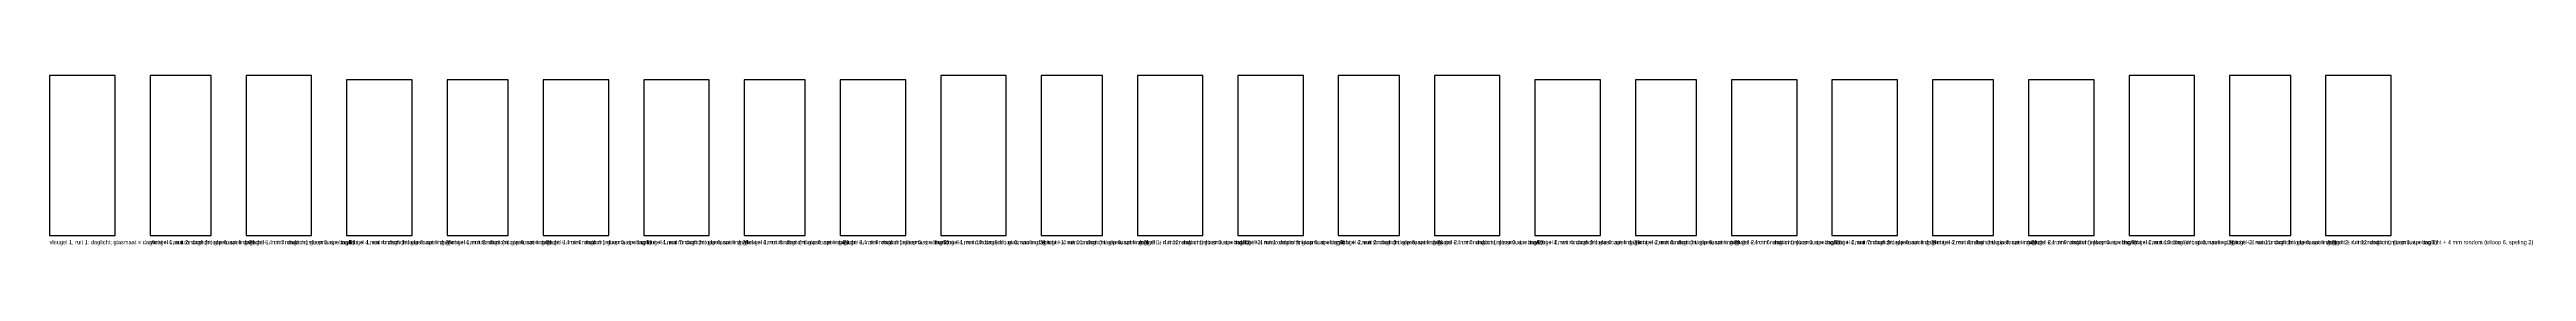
# Model space of a CAD drawing. Header units: millimetres. Extents: x 0 to 8496, y -34 to 550.
import ezdxf

# ---------------------------------------------------------------- set-up
doc = ezdxf.new("R2010")
doc.units = ezdxf.units.MM

msp = doc.modelspace()

# ---------------------------------------------------------------- linework, layer by layer
at = {"layer": 'DAGLICHT'}
for p, q in [((224.6667, 550.25), (0, 550.25)), ((0, 550.25), (0, 0)), ((224.6667, 0), (224.6667, 550.25)), ((554.3333, 550.25), (344.6667, 550.25)), ((344.6667, 550.25), (344.6667, 0)), ((554.3333, 0), (554.3333, 550.25)), ((899, 550.25), (674.3333, 550.25)), ((674.3333, 550.25), (674.3333, 0)), ((899, 0), (899, 550.25)), ((1243.6667, 535.25), (1019, 535.25)), ((1019, 535.25), (1019, 0)), ((1243.6667, 0), (1243.6667, 535.25)), ((1573.3333, 535.25), (1363.6667, 535.25)), ((1363.6667, 535.25), (1363.6667, 0)), ((1573.3333, 0), (1573.3333, 535.25)), ((1918, 535.25), (1693.3333, 535.25)), ((1693.3333, 535.25), (1693.3333, 0)), ((1918, 0), (1918, 535.25)), ((2262.6667, 535.25), (2038, 535.25)), ((2038, 535.25), (2038, 0)), ((2262.6667, 0), (2262.6667, 535.25)), ((2592.3333, 535.25), (2382.6667, 535.25)), ((2382.6667, 535.25), (2382.6667, 0)), ((2592.3333, 0), (2592.3333, 535.25)), ((2937, 535.25), (2712.3333, 535.25)), ((2712.3333, 535.25), (2712.3333, 0)), ((2937, 0), (2937, 535.25)), ((3281.6667, 550.25), (3057, 550.25)), ((3057, 550.25), (3057, 0)), ((3281.6667, 0), (3281.6667, 550.25)), ((3611.3333, 550.25), (3401.6667, 550.25)), ((3401.6667, 550.25), (3401.6667, 0)), ((3611.3333, 0), (3611.3333, 550.25)), ((3956, 550.25), (3731.3333, 550.25)), ((3731.3333, 550.25), (3731.3333, 0)), ((3956, 0), (3956, 550.25)), ((4300.6667, 550.25), (4076, 550.25)), ((4076, 550.25), (4076, 0)), ((4300.6667, 0), (4300.6667, 550.25)), ((4630.3333, 550.25), (4420.6667, 550.25)), ((4420.6667, 550.25), (4420.6667, 0)), ((4630.3333, 0), (4630.3333, 550.25)), ((4975, 550.25), (4750.3333, 550.25)), ((4750.3333, 550.25), (4750.3333, 0)), ((4975, 0), (4975, 550.25)), ((5319.6667, 535.25), (5095, 535.25)), ((5095, 535.25), (5095, 0)), ((5319.6667, 0), (5319.6667, 535.25)), ((5649.3333, 535.25), (5439.6667, 535.25)), ((5439.6667, 535.25), (5439.6667, 0)), ((5649.3333, 0), (5649.3333, 535.25)), ((5994, 535.25), (5769.3333, 535.25)), ((5769.3333, 535.25), (5769.3333, 0)), ((5994, 0), (5994, 535.25)), ((6338.6667, 535.25), (6114, 535.25)), ((6114, 535.25), (6114, 0)), ((6338.6667, 0), (6338.6667, 535.25)), ((6668.3333, 535.25), (6458.6667, 535.25)), ((6458.6667, 535.25), (6458.6667, 0)), ((6668.3333, 0), (6668.3333, 535.25)), ((7013, 535.25), (6788.3333, 535.25)), ((6788.3333, 535.25), (6788.3333, 0)), ((7013, 0), (7013, 535.25)), ((7357.6667, 550.25), (7133, 550.25)), ((7133, 550.25), (7133, 0)), ((7357.6667, 0), (7357.6667, 550.25)), ((7687.3333, 550.25), (7477.6667, 550.25)), ((7477.6667, 550.25), (7477.6667, 0)), ((7687.3333, 0), (7687.3333, 550.25)), ((8032, 550.25), (7807.3333, 550.25)), ((7807.3333, 550.25), (7807.3333, 0)), ((8032, 0), (8032, 550.25)), ((0, 0), (224.6667, 0)), ((344.6667, 0), (554.3333, 0)), ((674.3333, 0), (899, 0)), ((1019, 0), (1243.6667, 0)), ((1363.6667, 0), (1573.3333, 0)), ((1693.3333, 0), (1918, 0)), ((2038, 0), (2262.6667, 0)), ((2382.6667, 0), (2592.3333, 0)), ((2712.3333, 0), (2937, 0)), ((3057, 0), (3281.6667, 0)), ((3401.6667, 0), (3611.3333, 0)), ((3731.3333, 0), (3956, 0)), ((4076, 0), (4300.6667, 0)), ((4420.6667, 0), (4630.3333, 0)), ((4750.3333, 0), (4975, 0)), ((5095, 0), (5319.6667, 0)), ((5439.6667, 0), (5649.3333, 0)), ((5769.3333, 0), (5994, 0)), ((6114, 0), (6338.6667, 0)), ((6458.6667, 0), (6668.3333, 0)), ((6788.3333, 0), (7013, 0)), ((7133, 0), (7357.6667, 0)), ((7477.6667, 0), (7687.3333, 0)), ((7807.3333, 0), (8032, 0))]:
    msp.add_line(p, q, dxfattribs=at)

# ---------------------------------------------------------------- texts
at = {"layer": 'TEKST'}
for s, p in [('vleugel 1, ruit 1: daglicht; glasmaat = daglicht + 4 mm rondom (inloop 6, speling 2)', (0, -30)), ('vleugel 1, ruit 2: daglicht; glasmaat = daglicht + 4 mm rondom (inloop 6, speling 2)', (344.6667, -30)), ('vleugel 1, ruit 3: daglicht; glasmaat = daglicht + 4 mm rondom (inloop 6, speling 2)', (674.3333, -30)), ('vleugel 1, ruit 4: daglicht; glasmaat = daglicht + 4 mm rondom (inloop 6, speling 2)', (1019, -30)), ('vleugel 1, ruit 5: daglicht; glasmaat = daglicht + 4 mm rondom (inloop 6, speling 2)', (1363.6667, -30)), ('vleugel 1, ruit 6: daglicht; glasmaat = daglicht + 4 mm rondom (inloop 6, speling 2)', (1693.3333, -30)), ('vleugel 1, ruit 7: daglicht; glasmaat = daglicht + 4 mm rondom (inloop 6, speling 2)', (2038, -30)), ('vleugel 1, ruit 8: daglicht; glasmaat = daglicht + 4 mm rondom (inloop 6, speling 2)', (2382.6667, -30)), ('vleugel 1, ruit 9: daglicht; glasmaat = daglicht + 4 mm rondom (inloop 6, speling 2)', (2712.3333, -30)), ('vleugel 1, ruit 10: daglicht; glasmaat = daglicht + 4 mm rondom (inloop 6, speling 2)', (3057, -30)), ('vleugel 1, ruit 11: daglicht; glasmaat = daglicht + 4 mm rondom (inloop 6, speling 2)', (3401.6667, -30)), ('vleugel 1, ruit 12: daglicht; glasmaat = daglicht + 4 mm rondom (inloop 6, speling 2)', (3731.3333, -30)), ('vleugel 2, ruit 1: daglicht; glasmaat = daglicht + 4 mm rondom (inloop 6, speling 2)', (4076, -30)), ('vleugel 2, ruit 2: daglicht; glasmaat = daglicht + 4 mm rondom (inloop 6, speling 2)', (4420.6667, -30)), ('vleugel 2, ruit 3: daglicht; glasmaat = daglicht + 4 mm rondom (inloop 6, speling 2)', (4750.3333, -30)), ('vleugel 2, ruit 4: daglicht; glasmaat = daglicht + 4 mm rondom (inloop 6, speling 2)', (5095, -30)), ('vleugel 2, ruit 5: daglicht; glasmaat = daglicht + 4 mm rondom (inloop 6, speling 2)', (5439.6667, -30)), ('vleugel 2, ruit 6: daglicht; glasmaat = daglicht + 4 mm rondom (inloop 6, speling 2)', (5769.3333, -30)), ('vleugel 2, ruit 7: daglicht; glasmaat = daglicht + 4 mm rondom (inloop 6, speling 2)', (6114, -30)), ('vleugel 2, ruit 8: daglicht; glasmaat = daglicht + 4 mm rondom (inloop 6, speling 2)', (6458.6667, -30)), ('vleugel 2, ruit 9: daglicht; glasmaat = daglicht + 4 mm rondom (inloop 6, speling 2)', (6788.3333, -30)), ('vleugel 2, ruit 10: daglicht; glasmaat = daglicht + 4 mm rondom (inloop 6, speling 2)', (7133, -30)), ('vleugel 2, ruit 11: daglicht; glasmaat = daglicht + 4 mm rondom (inloop 6, speling 2)', (7477.6667, -30)), ('vleugel 2, ruit 12: daglicht; glasmaat = daglicht + 4 mm rondom (inloop 6, speling 2)', (7807.3333, -30))]:
    msp.add_text(s, height=14, dxfattribs=at).set_placement(p)

doc.saveas('drawing.dxf')
